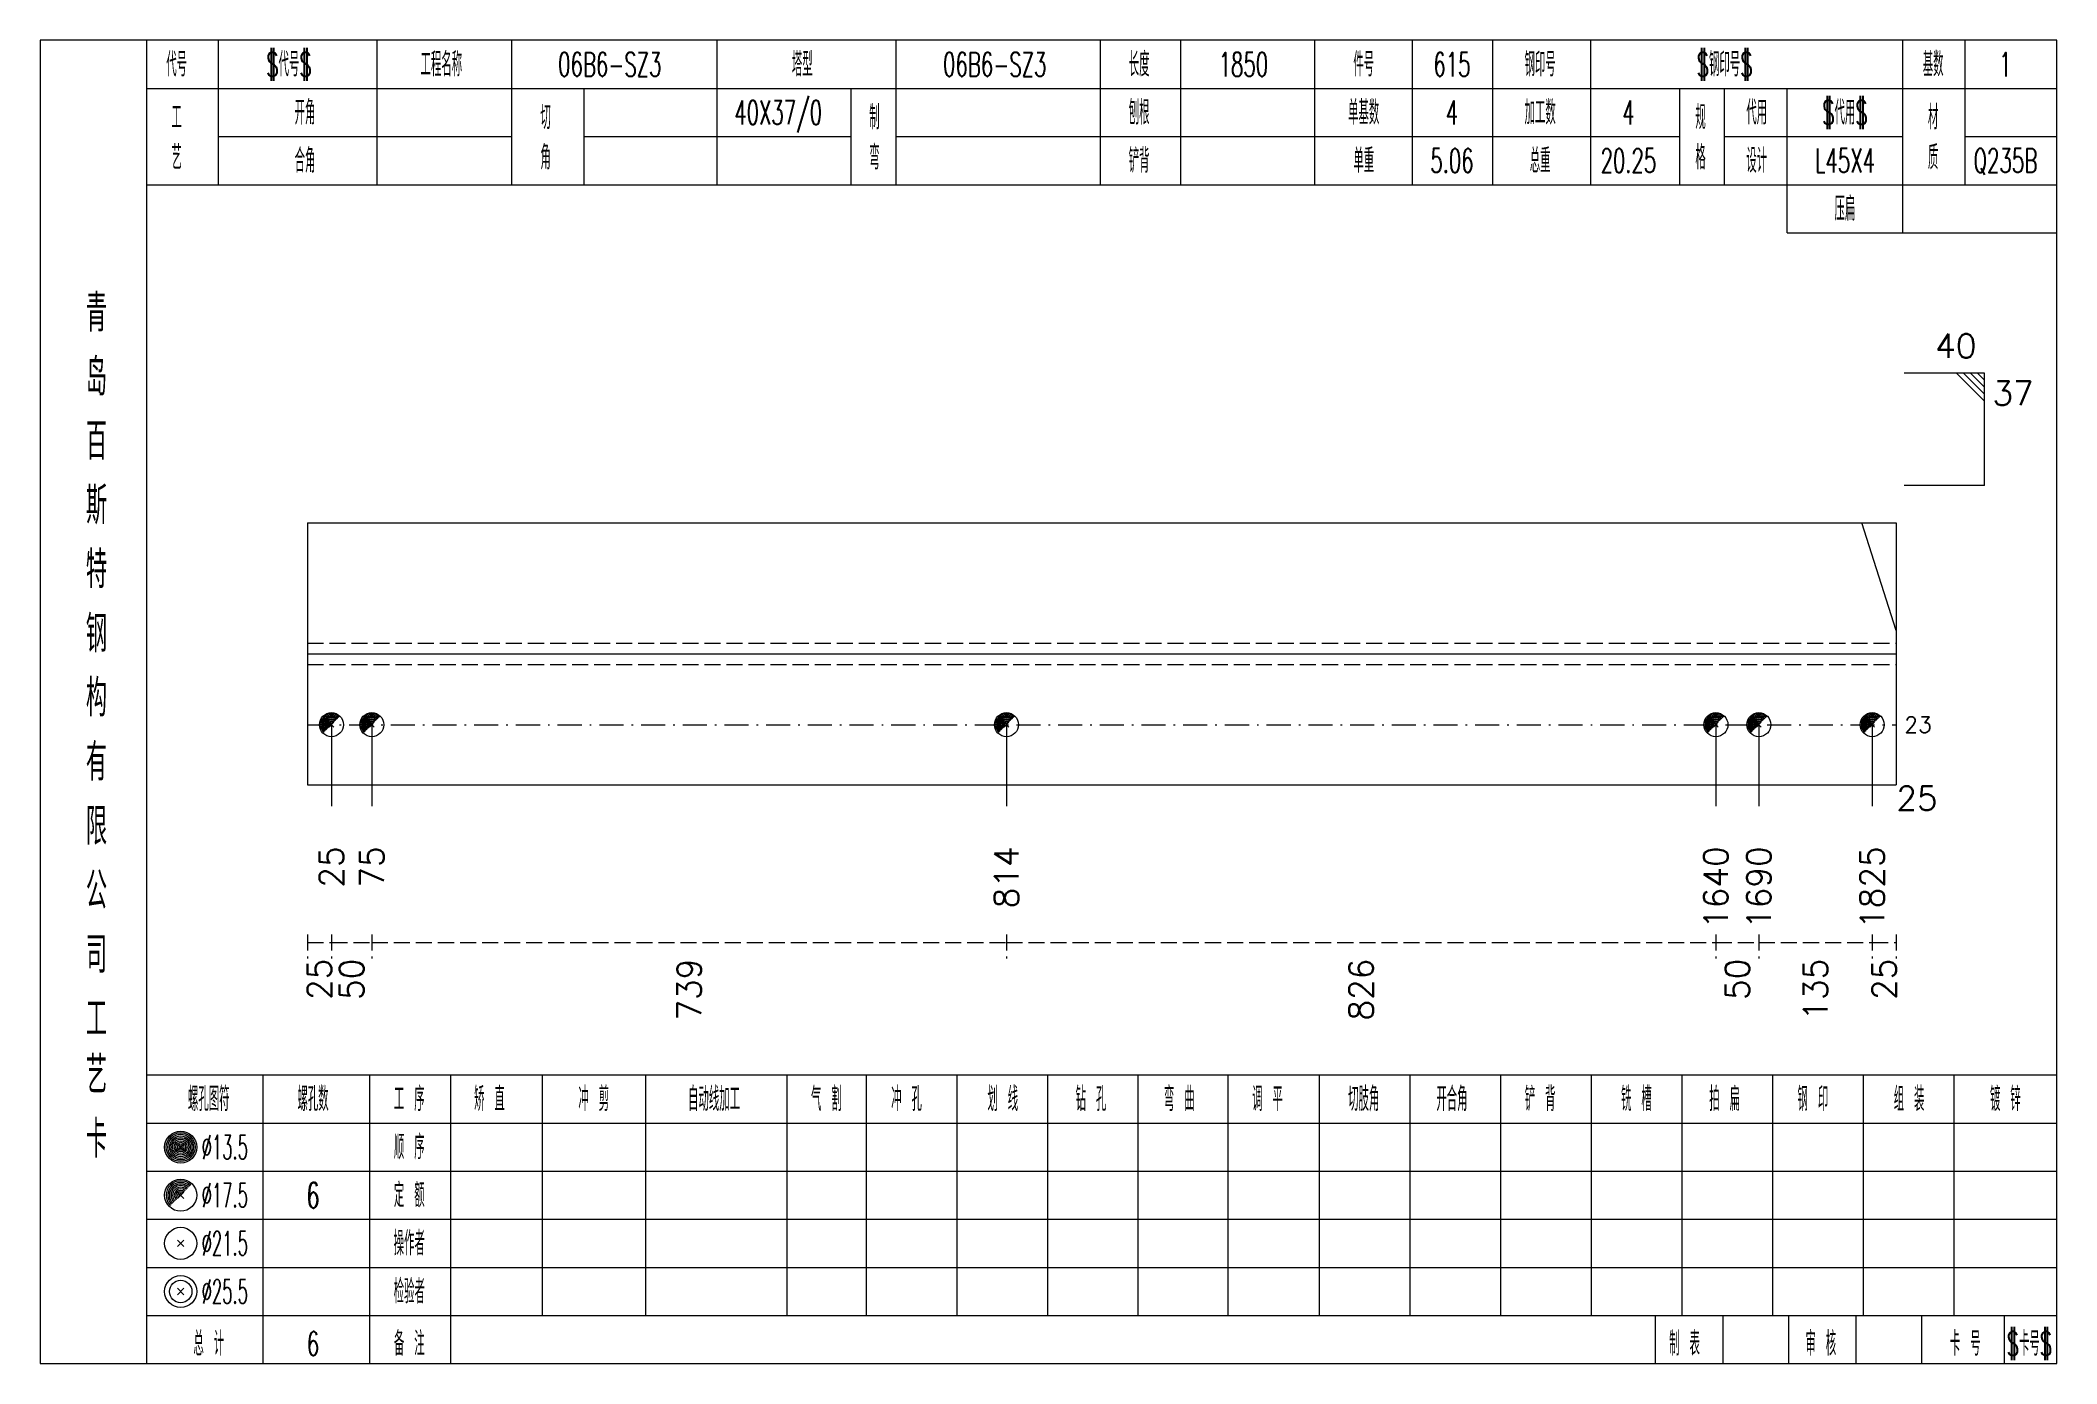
# Model space of a CAD drawing. Extents: x -533 to 8774, y 0 to 7979.
# Drawn here: x 2459.8 to 2711.2, y 3601.8 to 3766.8 of the extents above; entities that cross this region are included whole.
import ezdxf
from ezdxf.enums import TextEntityAlignment as Align

# ---------------------------------------------------------------- set-up
doc = ezdxf.new("R2010")
doc.units = 0
doc.header["$MEASUREMENT"] = 0
doc.linetypes.add('一点画线', pattern=[5.2, 3, -1, 0.2, -1])
doc.linetypes.add('虚线', pattern=[2.75, 2, -0.75])
doc.layers.get('0').update_dxf_attribs({"linetype": 'CONTINUOUS', "lineweight": 25})
for name, color, linetype, lineweight in [('1', 7, 'CONTINUOUS', 25), ('4', 7, 'CONTINUOUS', 25), ('5', 7, 'CONTINUOUS', 25)]:
    doc.layers.add(name, color=color, linetype=linetype, lineweight=lineweight)
doc.styles.get("Standard").update_dxf_attribs({"font": 'simplex.shx', "width": 0.7, "height": 3, "bigfont": 'gbhzfs.shx'})

msp = doc.modelspace()

# ---------------------------------------------------------------- texts
at = {"color": 7, "linetype": 'Continuous', "lineweight": 13}
msp.add_text('40', height=3, dxfattribs=at).set_placement((2701.2, 3726.34), align=Align.BOTTOM_RIGHT)
msp.add_text('37', height=3, dxfattribs=at).set_placement((2703.2, 3724.34), align=Align.TOP_LEFT)
msp.add_text('23', height=2, dxfattribs=at).set_placement((2692.2, 3681.51), align=Align.MIDDLE_LEFT)
at = {"color": 8, "linetype": 'Continuous', "lineweight": 9}
for s, p in [('25', (2494.6, 3652.34)), ('50', (2498.62, 3652.34)), ('739', (2540.7, 3652.34)), ('826', (2624.49, 3652.34)), ('50', (2671.39, 3652.34)), ('135', (2681.13, 3652.34)), ('25', (2689.7, 3652.34))]:
    msp.add_text(s, height=3, rotation=90, dxfattribs=at).set_placement(p, align=Align.MIDDLE_RIGHT)
at = {"layer": '1', "color": 7, "linetype": 'Continuous', "lineweight": 13}
msp.add_text('25', height=3, dxfattribs=at).set_placement((2691.2, 3672.34), align=Align.MIDDLE_LEFT)
for s, p in [('25', (2496.1, 3666.34)), ('75', (2501.13, 3666.34)), ('814', (2580.26, 3666.34)), ('1640', (2668.71, 3666.34)), ('1690', (2674.07, 3666.34)), ('1825', (2688.2, 3666.34))]:
    msp.add_text(s, height=3, rotation=90, dxfattribs=at).set_placement(p, align=Align.MIDDLE_RIGHT)
at = {"layer": '4', "color": 1, "linetype": 'Continuous', "lineweight": 13}
for s, height, width, p in [('代号', 3, 0.6, (2476.8, 3763.84)), ('$代号$', 3, 0.6, (2490.8, 3763.84)), ('工程名称', 3, 0.6, (2509.8, 3763.84)), ('06B6-SZ3', 3, 0.6, (2530.8, 3763.84)), ('塔型', 3, 0.6, (2554.8, 3763.84)), ('06B6-SZ3', 3, 0.6, (2578.8, 3763.84)), ('长度', 3, 0.6, (2596.8, 3763.84)), ('1850', 3, 0.6, (2609.8, 3763.84)), ('件号', 3, 0.6, (2624.8, 3763.84)), ('615', 3, 0.6, (2635.8, 3763.84)), ('钢印号', 3, 0.6, (2646.8, 3763.84)), ('$钢印号$', 3, 0.6, (2669.8, 3763.84)), ('基数', 3, 0.6, (2695.8, 3763.84)), ('1', 3, 0.6, (2704.8, 3763.84)), ('工', 3, 0.6, (2476.8, 3757.24)), ('开角', 3, 0.6, (2492.8, 3757.84)), ('切', 3, 0.6, (2522.8, 3757.24)), ('40X37/0', 3, 0.6, (2551.8, 3757.84)), ('制', 3, 0.6, (2563.8, 3757.24)), ('刨根', 3, 0.6, (2596.8, 3757.84)), ('单基数', 3, 0.6, (2624.8, 3757.84)), ('4', 3, 0.6, (2635.8, 3757.84)), ('加工数', 3, 0.6, (2646.8, 3757.84)), ('4', 3, 0.6, (2657.8, 3757.84)), ('规', 3, 0.6, (2666.8, 3757.24)), ('代用', 3, 0.6, (2673.8, 3757.84)), ('$代用$', 3, 0.6, (2684.8, 3757.84)), ('材', 3, 0.6, (2695.8, 3757.24)), ('艺', 3, 0.6, (2476.8, 3752.24)), ('合角', 3, 0.6, (2492.8, 3751.84)), ('角', 3, 0.6, (2522.8, 3752.24)), ('弯', 3, 0.6, (2563.8, 3752.24)), ('铲背', 3, 0.6, (2596.8, 3751.84)), ('单重', 3, 0.6, (2624.8, 3751.84)), ('总重', 3, 0.6, (2646.8, 3751.84)), ('格', 3, 0.6, (2666.8, 3752.24)), ('设计', 3, 0.6, (2673.8, 3751.84)), ('质', 3, 0.6, (2695.8, 3752.24)), ('5.06', 3, 0.6, (2635.8, 3751.84)), ('20.25', 3, 0.6, (2657.8, 3751.84)), ('L45X4', 3, 0.6, (2684.8, 3751.84)), ('Q235B', 3, 0.6, (2704.8, 3751.84)), ('压扁', 3, 0.6, (2684.8, 3745.84)), ('青', 4.6, 0.8, (2466.8, 3732.84)), ('岛', 4.6, 0.8, (2466.8, 3724.84)), ('百', 4.6, 0.8, (2466.8, 3716.84)), ('斯', 4.6, 0.8, (2466.8, 3708.84)), ('特', 4.6, 0.8, (2466.8, 3700.84)), ('钢', 4.6, 0.8, (2466.8, 3692.84)), ('构', 4.6, 0.8, (2466.8, 3684.84)), ('有', 4.6, 0.8, (2466.8, 3676.84)), ('限', 4.6, 0.8, (2466.8, 3668.84)), ('公', 4.6, 0.8, (2466.8, 3660.84)), ('司', 4.6, 0.8, (2466.8, 3652.84)), ('工', 4.6, 0.8, (2466.8, 3644.84)), ('艺', 4.6, 0.8, (2466.8, 3637.84)), ('螺孔图符', 3, 0.6, (2480.8, 3634.84)), ('螺孔数', 3, 0.6, (2493.8, 3634.84)), ('工 序', 3, 0.6, (2505.8, 3634.84)), ('矫 直', 3, 0.6, (2515.8, 3634.84)), ('冲 剪', 3, 0.6, (2528.8, 3634.84)), ('自动线加工', 3, 0.6, (2543.8, 3634.84)), ('气 割', 3, 0.6, (2557.8, 3634.84)), ('冲 孔', 3, 0.6, (2567.8, 3634.84)), ('划 线', 3, 0.6, (2579.8, 3634.84)), ('钻 孔', 3, 0.6, (2590.8, 3634.84)), ('弯 曲', 3, 0.6, (2601.8, 3634.84)), ('调 平', 3, 0.6, (2612.8, 3634.84)), ('切肢角', 3, 0.6, (2624.8, 3634.84)), ('开合角', 3, 0.6, (2635.8, 3634.84)), ('铲 背', 3, 0.6, (2646.8, 3634.84)), ('铣 槽', 3, 0.6, (2658.8, 3634.84)), ('拍 扁', 3, 0.6, (2669.8, 3634.84)), ('钢 印', 3, 0.6, (2680.8, 3634.84)), ('组 装', 3, 0.6, (2692.8, 3634.84)), ('镀 锌', 3, 0.6, (2704.8, 3634.84)), ('卡', 4.6, 0.8, (2466.8, 3629.84)), ('%%C13.5', 3, 0.5, (2482.8, 3628.84)), ('顺 序', 3, 0.6, (2505.8, 3628.84)), ('%%C17.5', 3, 0.5, (2482.8, 3622.84)), ('6', 3.2, 0.6, (2493.8, 3622.84)), ('定 额', 3, 0.6, (2505.8, 3622.84)), ('%%C21.5', 3, 0.5, (2482.8, 3616.84)), ('操作者', 3, 0.6, (2505.8, 3616.84)), ('检验者', 3, 0.6, (2505.8, 3610.84)), ('%%C25.5', 3, 0.5, (2482.8, 3610.84)), ('总 计', 3, 0.6, (2480.8, 3604.34)), ('6', 3, 0.6, (2493.8, 3604.34)), ('备 注', 3, 0.6, (2505.8, 3604.34)), ('制 表', 3, 0.6, (2664.8, 3604.34)), ('审 核', 3, 0.6, (2681.8, 3604.34)), ('卡 号', 3, 0.6, (2699.8, 3604.34)), ('$卡号$', 3, 0.6, (2707.8, 3604.34))]:
    msp.add_text(s, height=height, dxfattribs=dict(at, width=width)).set_placement(p, align=Align.MIDDLE_CENTER)

# ---------------------------------------------------------------- blocks, each defined once
blk = doc.blocks.new('孔17.5')
at = {"layer": '5', "color": 7, "linetype": 'Continuous', "lineweight": 0}
for p, q in [((-0.2, -0.2), (0.2, 0.2)), ((-0.2, 0.2), (0.2, -0.2))]:
    blk.add_line(p, q, dxfattribs=at)
at = {"layer": '5', "color": 7, "linetype": 'Continuous', "lineweight": 13}
blk.add_circle((0, 0), 1, dxfattribs=at)
for radius in [0.9, 0.8, 0.7, 0.6, 0.5, 0.4, 0.3, 0.2, 0.1]:
    blk.add_arc((0, 0), radius, 45, 225, dxfattribs=at)

# ---------------------------------------------------------------- linework, layer by layer
at = {"color": 7, "linetype": 'Continuous', "lineweight": 13}
for p, q in [((2702.2, 3725.34), (2692.2, 3725.34)), ((2698.7, 3725.34), (2702.2, 3721.84)), ((2699.57, 3725.34), (2702.2, 3722.71)), ((2700.45, 3725.34), (2702.2, 3723.59)), ((2701.32, 3725.34), (2702.2, 3724.46)), ((2702.2, 3711.34), (2702.2, 3725.34)), ((2702.2, 3711.34), (2692.2, 3711.34)), ((2691.2, 3693.24), (2686.92, 3706.67)), ((2496.1, 3681.51), (2496.1, 3671.34)), ((2501.13, 3681.51), (2501.13, 3671.34)), ((2580.26, 3681.51), (2580.26, 3671.34)), ((2668.71, 3681.51), (2668.71, 3671.34)), ((2674.07, 3681.51), (2674.07, 3671.34)), ((2688.2, 3681.51), (2688.2, 3671.34))]:
    msp.add_line(p, q, dxfattribs=at)
at = {"color": 7, "linetype": 'Continuous', "lineweight": 18}
for p, q in [((2493.1, 3706.67), (2493.1, 3674.01)), ((2493.1, 3706.67), (2691.2, 3706.67)), ((2691.2, 3706.67), (2691.2, 3674.01)), ((2493.1, 3690.34), (2691.2, 3690.34))]:
    msp.add_line(p, q, dxfattribs=at)
at = {"color": 1, "linetype": '虚线', "lineweight": 18}
for p, q in [((2493.1, 3691.67), (2691.2, 3691.67)), ((2493.1, 3689.01), (2691.2, 3689.01))]:
    msp.add_line(p, q, dxfattribs=at)
at = {"color": 3, "linetype": '一点画线', "lineweight": 13}
msp.add_line((2493.1, 3681.51), (2691.2, 3681.51), dxfattribs=at)
at = {"color": 8, "linetype": '虚线', "lineweight": 9}
for p, q in [((2493.1, 3655.34), (2493.1, 3652.34)), ((2493.1, 3654.34), (2496.1, 3654.34)), ((2496.1, 3655.34), (2496.1, 3652.34)), ((2496.1, 3655.34), (2496.1, 3652.34)), ((2496.1, 3654.34), (2501.13, 3654.34)), ((2501.13, 3655.34), (2501.13, 3652.34)), ((2501.13, 3655.34), (2501.13, 3652.34)), ((2501.13, 3654.34), (2580.26, 3654.34)), ((2580.26, 3655.34), (2580.26, 3652.34)), ((2580.26, 3655.34), (2580.26, 3652.34)), ((2580.26, 3654.34), (2668.71, 3654.34)), ((2668.71, 3655.34), (2668.71, 3652.34)), ((2668.71, 3655.34), (2668.71, 3652.34)), ((2668.71, 3654.34), (2674.07, 3654.34)), ((2674.07, 3655.34), (2674.07, 3652.34)), ((2674.07, 3655.34), (2674.07, 3652.34)), ((2674.07, 3654.34), (2688.2, 3654.34)), ((2688.2, 3655.34), (2688.2, 3652.34)), ((2688.2, 3655.34), (2688.2, 3652.34)), ((2688.2, 3654.34), (2691.2, 3654.34)), ((2691.2, 3655.34), (2691.2, 3652.34))]:
    msp.add_line(p, q, dxfattribs=at)
at = {"layer": '1', "color": 7, "linetype": 'Continuous', "lineweight": 18}
msp.add_line((2493.1, 3674.01), (2691.2, 3674.01), dxfattribs=at)
at = {"layer": '4', "color": 1, "linetype": 'Continuous', "lineweight": 18}
for p, q in [((2473.1, 3601.84), (2473.1, 3766.84)), ((2482, 3748.84), (2482, 3766.84)), ((2501.8, 3748.84), (2501.8, 3766.84)), ((2518.6, 3748.84), (2518.6, 3766.84)), ((2544.2, 3748.84), (2544.2, 3766.84)), ((2566.5, 3748.84), (2566.5, 3766.84)), ((2592, 3748.84), (2592, 3766.84)), ((2602, 3748.84), (2602, 3766.84)), ((2618.7, 3748.84), (2618.7, 3766.84)), ((2630.9, 3748.84), (2630.9, 3766.84)), ((2640.9, 3748.84), (2640.9, 3766.84)), ((2653.1, 3748.84), (2653.1, 3766.84)), ((2692, 3742.84), (2692, 3766.84)), ((2699.8, 3748.84), (2699.8, 3766.84)), ((2473.1, 3760.84), (2711.2, 3760.84)), ((2527.6, 3748.84), (2527.6, 3760.84)), ((2560.9, 3748.84), (2560.9, 3760.84)), ((2664.2, 3748.84), (2664.2, 3760.84)), ((2669.8, 3748.84), (2669.8, 3760.84)), ((2677.6, 3742.84), (2677.6, 3760.84)), ((2482, 3754.84), (2518.6, 3754.84)), ((2527.6, 3754.84), (2560.9, 3754.84)), ((2566.5, 3754.84), (2664.2, 3754.84)), ((2669.8, 3754.84), (2692, 3754.84)), ((2699.8, 3754.84), (2711.2, 3754.84)), ((2473.1, 3748.84), (2711.2, 3748.84)), ((2677.6, 3742.84), (2711.2, 3742.84)), ((2473.1, 3637.84), (2711.2, 3637.84)), ((2487.6, 3601.84), (2487.6, 3637.84)), ((2500.9, 3601.84), (2500.9, 3637.84)), ((2511, 3601.84), (2511, 3637.84)), ((2522.4, 3607.84), (2522.4, 3637.84)), ((2535.3, 3607.84), (2535.3, 3637.84)), ((2552.9, 3607.84), (2552.9, 3637.84)), ((2562.8, 3607.84), (2562.8, 3637.84)), ((2574.1, 3607.84), (2574.1, 3637.84)), ((2585.4, 3607.84), (2585.4, 3637.84)), ((2596.7, 3607.84), (2596.7, 3637.84)), ((2607.9, 3607.84), (2607.9, 3637.84)), ((2619.3, 3607.84), (2619.3, 3637.84)), ((2630.6, 3607.84), (2630.6, 3637.84)), ((2641.9, 3607.84), (2641.9, 3637.84)), ((2653.2, 3607.84), (2653.2, 3637.84)), ((2664.5, 3607.84), (2664.5, 3637.84)), ((2675.8, 3607.84), (2675.8, 3637.84)), ((2687.1, 3607.84), (2687.1, 3637.84)), ((2698.4, 3607.84), (2698.4, 3637.84)), ((2473.1, 3631.84), (2711.2, 3631.84)), ((2473.1, 3625.84), (2711.2, 3625.84)), ((2473.1, 3619.84), (2711.2, 3619.84)), ((2473.1, 3613.84), (2711.2, 3613.84)), ((2473.1, 3607.84), (2711.2, 3607.84)), ((2661.2, 3601.84), (2661.2, 3607.84)), ((2669.6, 3601.84), (2669.6, 3607.84)), ((2677.8, 3601.84), (2677.8, 3607.84)), ((2686.2, 3601.84), (2686.2, 3607.84)), ((2694.4, 3601.84), (2694.4, 3607.84)), ((2704.7, 3601.84), (2704.7, 3607.84))]:
    msp.add_line(p, q, dxfattribs=at)
at = {"layer": '4', "color": 7, "linetype": 'Continuous', "lineweight": 13}
for p, q in [((2477.1, 3628.64), (2477.5, 3629.04)), ((2477.5, 3628.64), (2477.1, 3629.04)), ((2476.9, 3616.44), (2477.7, 3617.24)), ((2477.7, 3616.44), (2476.9, 3617.24)), ((2476.9, 3610.44), (2477.7, 3611.24)), ((2477.7, 3610.44), (2476.9, 3611.24))]:
    msp.add_line(p, q, dxfattribs=at)
at = {"layer": '4', "color": 7, "linetype": 'Continuous', "lineweight": 0}
for p, q in [((2476.9, 3622.44), (2477.7, 3623.24)), ((2476.9, 3623.24), (2477.7, 3622.44))]:
    msp.add_line(p, q, dxfattribs=at)
at = {"layer": '4', "color": 1, "linetype": 'Continuous', "lineweight": 18}
msp.add_lwpolyline([(2459.8, 3766.84), (2459.8, 3601.84), (2711.2, 3601.84), (2711.2, 3766.84)], close=True, dxfattribs=at)
at = {"layer": '4', "color": 7, "linetype": 'Continuous', "lineweight": 13}
for centre, radius in [((2477.3, 3628.84), 2), ((2477.3, 3628.84), 1.8), ((2477.3, 3628.84), 1.6), ((2477.3, 3628.84), 1.4), ((2477.3, 3628.84), 1.2), ((2477.3, 3628.84), 1), ((2477.3, 3628.84), 0.8), ((2477.3, 3628.84), 0.6), ((2477.3, 3628.84), 0.4), ((2477.3, 3628.84), 0.2), ((2477.3, 3622.84), 2), ((2477.3, 3616.84), 2), ((2477.3, 3610.84), 2), ((2477.3, 3610.84), 1.4)]:
    msp.add_circle(centre, radius, dxfattribs=at)
for radius in [1.8, 1.6, 1.4, 1.2, 1, 0.8, 0.6, 0.4, 0.2]:
    msp.add_arc((2477.3, 3622.84), radius, 45, 225, dxfattribs=at)

# ---------------------------------------------------------------- block references
at = {"layer": '1', "color": 7, "linetype": 'Continuous', "lineweight": 13, "xscale": 1.5, "yscale": 1.5, "zscale": 1.5}
for p in [(2496.1, 3681.51), (2501.13, 3681.51), (2580.26, 3681.51), (2668.71, 3681.51), (2674.07, 3681.51), (2688.2, 3681.51)]:
    msp.add_blockref('孔17.5', p, dxfattribs=at)

msp.set_redraw_order([(e.dxf.handle, doc.entitydb.next_handle()) for e in msp.query("TEXT MTEXT ATTDEF DIMENSION ARC_DIMENSION")])  # texts and dimensions are drawn at this point

doc.saveas('drawing.dxf')
